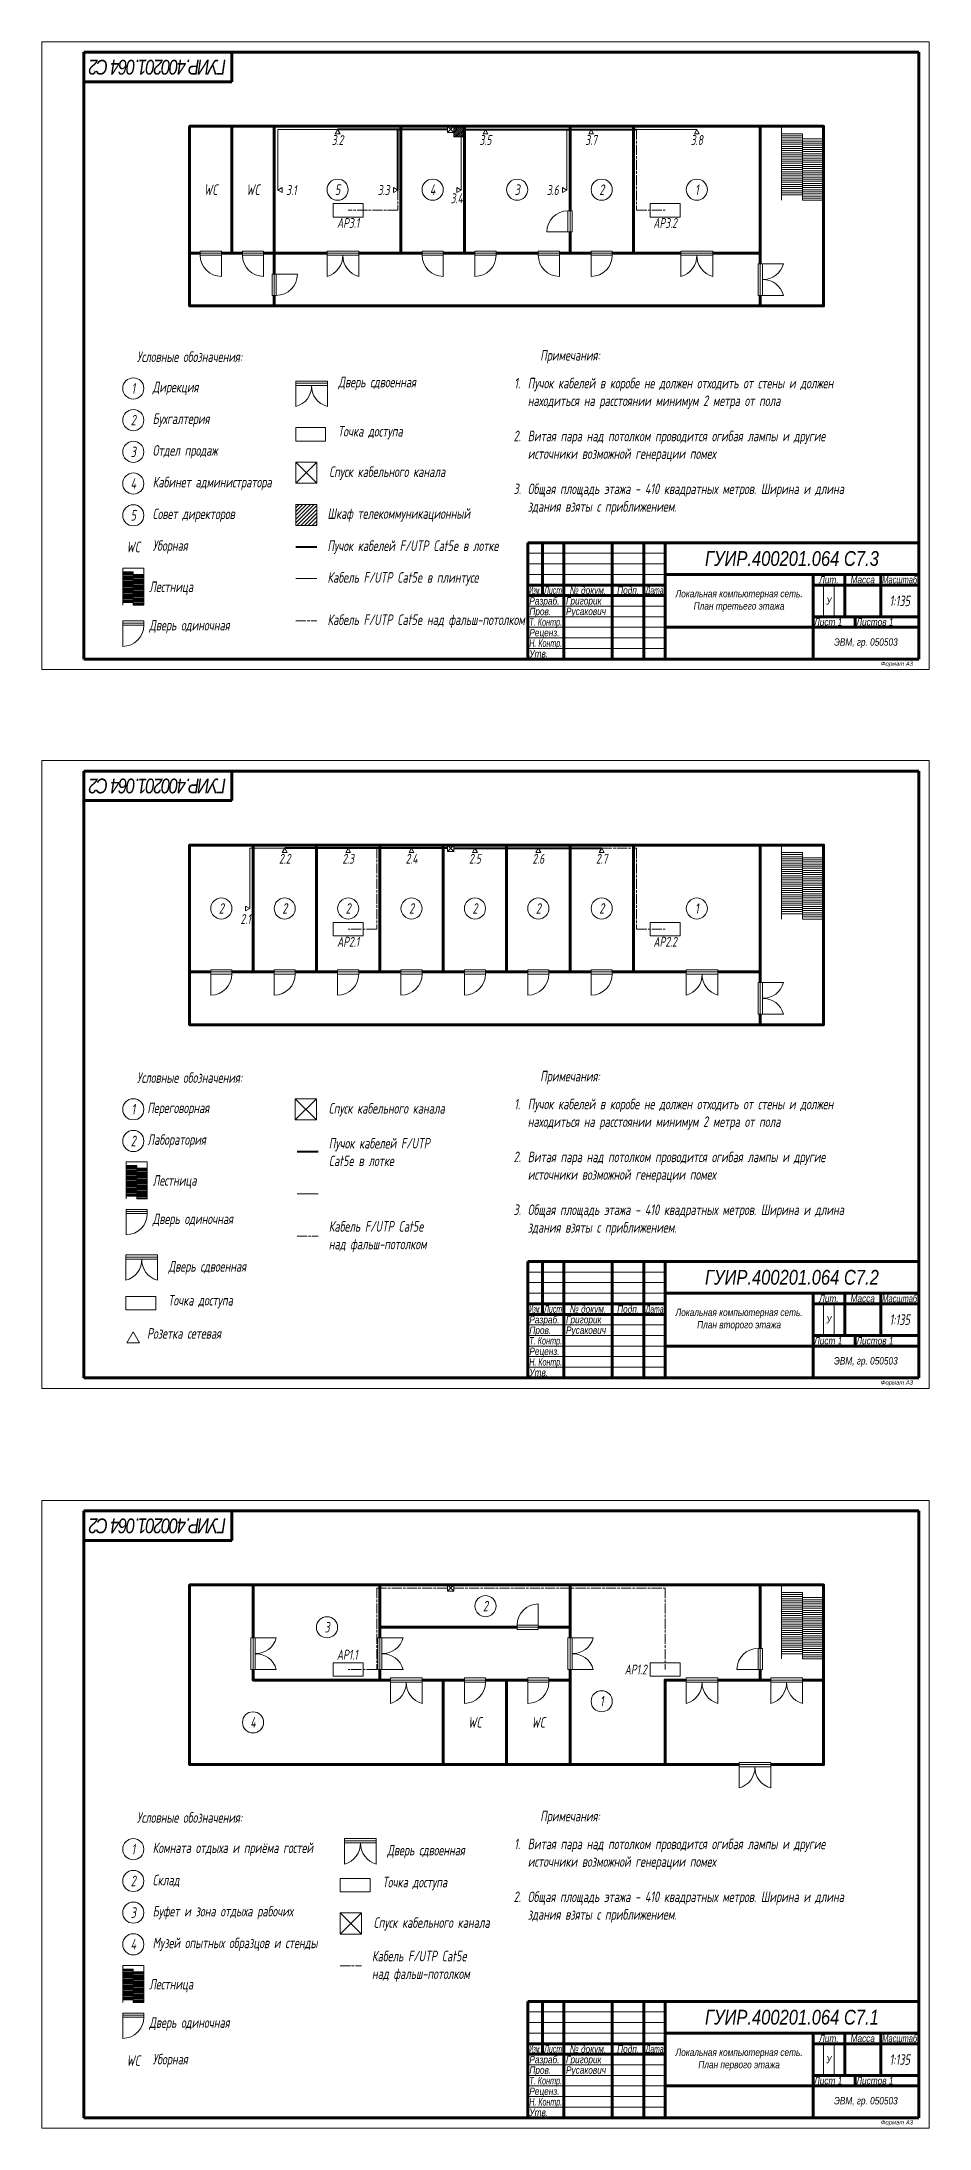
# Model space of a CAD drawing. Header units: inches. Extents: x 0 to 4545, y 0 to 990.
# Drawn here: x 0 to 420, y 3 to 990 of the extents above; entities that cross this region are included whole.
import ezdxf
from ezdxf.enums import TextEntityAlignment as Align

# ---------------------------------------------------------------- set-up
doc = ezdxf.new("R2010")
doc.units = ezdxf.units.IN
doc.header["$LTSCALE"] = 0.2
doc.linetypes.add('ACAD_ISO08W100', pattern=[36, 24, -3, 6, -3])
doc.layers.get('0').update_dxf_attribs({"lineweight": 100})
for name, color, linetype, lineweight in [('2.1 — Текст', 90, 'Continuous', 20), ('Blocks', 3, 'Continuous', 20), ('Twisted Pair', 4, 'Continuous', 20), ('Twisted pair above the ceiling', 4, 'ACAD_ISO08W100', 20), ('Twisted Pair in a tray', 160, 'Continuous', 40), ('Walls', 253, 'Continuous', 60)]:
    doc.layers.add(name, color=color, linetype=linetype, lineweight=lineweight)
doc.layers.add('Layer 1', color=7, linetype='Continuous')
doc.styles.add('Ш-3П', font='ariali.ttf', dxfattribs={"width": 0.8, "height": 3.5})
doc.styles.add('Ш-5', font='ariali.ttf', dxfattribs={"width": 0.8, "height": 5})
doc.styles.add('ШЧ', font='isocpeui.ttf', dxfattribs={"width": 0.7, "height": 5})
picture_1 = doc.add_image_def('image1.png', size_in_pixel=(242, 108))

msp = doc.modelspace()

# ---------------------------------------------------------------- texts
at = {"lineweight": 100, "char_height": 7, "attachment_point": 5, "rotation": 180, "style": 'Ш-5'}
for insert in [(55, 978), (55, 638), (55, 288)]:
    msp.add_mtext_dynamic_manual_height_columns('{\\fArial|b0|i1|c204|p34;\\T0.85;ГУИР.400201.064\\fArial|b0|i1|c0|p34; \\fArial|b0|i1|c204|p34;С\\fArial|b0|i1|c0|p34;2}', width=70, gutter_width=250, heights=[0], dxfattribs=dict(at, insert=insert))
at = {"lineweight": 20}
for s, width, heights, insert, char_height, attachment_point, style in [('{\\fArial|b0|i1|c204|p34;ГУИР.400201.064 С}7.{\\fArial|b0|i1|c204|p34;3}', 120, [0], (355, 745.5), 7, 5, 'Ш-5'), ('{\\fArial|b0|i1|c204|p34;Локальная компьютерная сеть. План} {\\fArial|b0|i1|c204|p34;третьего этажа}', 70, [0], (330, 725.5), 3.5, 5, 'Ш-3П'), ('{\\fArial|b0|i1|c204|p34;Лит.}', 15, [0], (372.5, 735.5), 3.5, 5, 'Ш-3П'), ('\\pxqc;{\\fArial|b0|i1|c204|p34;Масса}', 17, [0], (388.5, 735.5), 3.5, 5, 'Ш-3П'), (' {\\fArial|b0|i1|c204|p34;Григорик}', 23, [0], (247, 725.01), 3.5, 4, 'Ш-3П'), ('{\\fArial|b0|i1|c204|p34; Русакович}', 23, [0], (247, 720.01), 3.5, 4, 'Ш-3П'), ('\\pxql;{\\fArial|b0|i1|c204|p34;Лист} 1', 19.5, [0], (365.5, 715.5), 3.5, 4, 'Ш-3П'), ('\\pxql;{\\fArial|b0|i1|c204|p34;Листов} 1', 29.5, [5], (385.5, 715.5), 3.5, 4, 'Ш-3П'), ('{\\fArial|b0|i1|c204|p34;ЭВМ, гр. 050503}', 50, [0], (390, 705.5), 3.5, 5, 'Ш-3П'), ('{\\fArial|b0|i1|c204|p34;ГУИР.400201.064 С}7.2', 120, [0], (355, 405.5), 7, 5, 'Ш-5'), ('{\\fArial|b0|i1|c204|p34;Лит.}', 15, [0], (372.5, 395.5), 3.5, 5, 'Ш-3П'), ('\\pxqc;{\\fArial|b0|i1|c204|p34;Масса}', 17, [0], (388.5, 395.5), 3.5, 5, 'Ш-3П'), (' {\\fArial|b0|i1|c204|p34;Григорик}', 23, [0], (247, 385.01), 3.5, 4, 'Ш-3П'), ('{\\fArial|b0|i1|c204|p34;Локальная компьютерная сеть. План второго этажа}', 70, [0], (330, 385.5), 3.5, 5, 'Ш-3П'), ('{\\fArial|b0|i1|c204|p34; Русакович}', 23, [0], (247, 380.01), 3.5, 4, 'Ш-3П'), ('\\pxql;{\\fArial|b0|i1|c204|p34;Лист} 1', 19.5, [0], (365.5, 375.5), 3.5, 4, 'Ш-3П'), ('\\pxql;{\\fArial|b0|i1|c204|p34;Листов} 1', 29.5, [5], (385.5, 375.5), 3.5, 4, 'Ш-3П'), ('{\\fArial|b0|i1|c204|p34;ЭВМ, гр. 050503}', 50, [0], (390, 365.5), 3.5, 5, 'Ш-3П'), ('{\\fArial|b0|i1|c204|p34;ГУИР.400201.064 С}7.{\\fArial|b0|i1|c204|p34;1}', 120, [0], (355, 55.5), 7, 5, 'Ш-5'), ('{\\fArial|b0|i1|c204|p34;Локальная компьютерная сеть. План} {\\fArial|b0|i1|c204|p34;первого этажа}', 70, [0], (330, 35.5), 3.5, 5, 'Ш-3П'), ('{\\fArial|b0|i1|c204|p34;Лит.}', 15, [0], (372.5, 45.5), 3.5, 5, 'Ш-3П'), ('\\pxqc;{\\fArial|b0|i1|c204|p34;Масса}', 17, [0], (388.5, 45.5), 3.5, 5, 'Ш-3П'), (' {\\fArial|b0|i1|c204|p34;Григорик}', 23, [0], (247, 35.01), 3.5, 4, 'Ш-3П'), ('{\\fArial|b0|i1|c204|p34; Русакович}', 23, [0], (247, 30.01), 3.5, 4, 'Ш-3П'), ('\\pxql;{\\fArial|b0|i1|c204|p34;Лист} 1', 19.5, [0], (365.5, 25.5), 3.5, 4, 'Ш-3П'), ('\\pxql;{\\fArial|b0|i1|c204|p34;Листов} 1', 29.5, [5], (385.5, 25.5), 3.5, 4, 'Ш-3П'), ('{\\fArial|b0|i1|c204|p34;ЭВМ, гр. 050503}', 50, [0], (390, 15.5), 3.5, 5, 'Ш-3П')]:
    msp.add_mtext_dynamic_manual_height_columns(s, width=width, gutter_width=250, heights=heights, dxfattribs=dict(at, insert=insert, char_height=char_height, attachment_point=attachment_point, style=style))
at = {"lineweight": 100, "char_height": 2, "attachment_point": 6, "style": 'Ш-3П'}
for insert in [(415, 695.5), (415, 355.5), (415, 5.5)]:
    msp.add_mtext_dynamic_manual_height_columns('\\pxr1.33333;{\\fArial|b0|i1|c204|p34;Формат А}3{\\fArial|b0|i1|c204|p34;  }', width=50, gutter_width=25, heights=[0], dxfattribs=dict(at, insert=insert))
at = {"layer": '2.1 — Текст', "color": 0, "style": 'Ш-3П'}
for s, width, p, p2 in [('Изм.', 0.524764, (230.75, 728.75), (236.25, 728.75)), ('Лист', 0.675192, (237.75, 728.75), (246.25, 728.75)), ('Дата', 0.656153, (285.75, 728.75), (294.25, 728.75)), ('Масштаб', 0.71737, (397.75, 733.75), (414.25, 733.75)), ('Т. Контр.', 0.699901, (230.75, 713.75), (246.25, 713.75)), ('Н. Контр.', 0.683111, (230.75, 703.75), (246.25, 703.75)), ('Масштаб', 0.71737, (397.75, 393.75), (414.25, 393.75)), ('Изм.', 0.524764, (230.75, 388.75), (236.25, 388.75)), ('Лист', 0.675192, (237.75, 388.75), (246.25, 388.75)), ('Дата', 0.656153, (285.75, 388.75), (294.25, 388.75)), ('Т. Контр.', 0.699901, (230.75, 373.75), (246.25, 373.75)), ('Н. Контр.', 0.683111, (230.75, 363.75), (246.25, 363.75)), ('Изм.', 0.524764, (230.75, 38.75), (236.25, 38.75)), ('Лист', 0.675192, (237.75, 38.75), (246.25, 38.75)), ('Дата', 0.656153, (285.75, 38.75), (294.25, 38.75)), ('Масштаб', 0.71737, (397.75, 43.75), (414.25, 43.75)), ('Т. Контр.', 0.699901, (230.75, 23.75), (246.25, 23.75)), ('Н. Контр.', 0.683111, (230.75, 13.75), (246.25, 13.75))]:
    msp.add_text(s, height=3.5, dxfattribs=dict(at, width=width)).set_placement(p, p2, align=Align.FIT)
at = {"layer": '2.1 — Текст', "color": 0, "style": 'Ш-3П', "width": 0.8}
for s, p in [('№ докум.', (258.5, 730.5)), ('Подп.', (277.5, 730.5)), ('У', (372.5, 725.5)), ('№ докум.', (258.5, 390.5)), ('Подп.', (277.5, 390.5)), ('У', (372.5, 385.5)), ('№ докум.', (258.5, 40.5)), ('Подп.', (277.5, 40.5)), ('У', (372.5, 35.5))]:
    msp.add_text(s, height=3.5, dxfattribs=at).set_placement(p, align=Align.MIDDLE_CENTER)
for s, p in [('Разраб.', (230.75, 725.5)), ('Пров.', (230.75, 720.5)), ('Реценз.', (230.75, 710.5)), ('Утв.', (230.75, 700.5)), ('Разраб.', (230.75, 385.5)), ('Пров.', (230.75, 380.5)), ('Реценз.', (230.75, 370.5)), ('Утв.', (230.75, 360.5)), ('Разраб.', (230.75, 35.5)), ('Пров.', (230.75, 30.5)), ('Реценз.', (230.75, 20.5)), ('Утв.', (230.75, 10.5))]:
    msp.add_text(s, height=3.5, dxfattribs=at).set_placement(p, align=Align.MIDDLE_LEFT)
at = {"layer": 'Blocks', "lineweight": 0, "attachment_point": 5, "style": 'ШЧ'}
for s, insert, char_height in [('3.2', (140, 943.5), 4.667), ('3.5', (210, 943.5), 4.667), ('3.{\\fISOCPEUR|b0|i1|c204|p34;7}', (260, 943.5), 4.6667), ('3.8', (310, 943.5), 4.667), ('3.1', (118.17, 919.83), 4.667), ('3.3', (161.83, 919.83), 4.667), ('3.4', (196.38, 915.92), 4.667), ('3.6', (241.83, 919.83), 4.667), ('AP{\\fISOCPEUR|b0|i1|c204|p34;3.1}', (145, 904.25), 4.6667), ('AP{\\fISOCPEUR|b0|i1|c204|p34;3.2}', (295, 904.25), 4.6667), ('2.2', (115, 603.5), 4.667), ('2.3', (145, 603.5), 4.667), ('2.4', (175, 603.5), 4.667), ('2.5', (205, 603.5), 4.667), ('2.6', (235, 603.5), 4.667), ('2.7', (265, 603.5), 4.667), ('2.1', (96.5, 575), 4.667), ('AP2{\\fISOCPEUR|b0|i1|c204|p34;.1}', (145, 564.25), 4.6667), ('AP2{\\fISOCPEUR|b0|i1|c204|p34;.2}', (295, 564.25), 4.6667), ('AP1{\\fISOCPEUR|b0|i1|c204|p34;.1}', (144.59, 226.99), 4.6667), ('AP1{\\fISOCPEUR|b0|i1|c204|p34;.2}', (281.1, 220), 4.6667)]:
    msp.add_mtext_dynamic_manual_height_columns(s, width=13.3333, gutter_width=120, heights=[0], dxfattribs=dict(at, insert=insert, char_height=char_height))
at = {"layer": 'Blocks', "char_height": 5, "style": 'ШЧ'}
for s, width, gutter_width, heights, insert, attachment_point in [('5', 10, 90, [0], (140, 920), 5), ('4', 10, 90, [0], (185, 920), 5), ('3', 10, 90, [0], (225, 920), 5), ('2', 10, 90, [0], (265, 920), 5), ('1', 10, 90, [0], (310, 920), 5), ('{\\fISOCPEUR|b0|i1|c204|p34;Условные обозначения:}', 60, 90, [0], (70, 841), 5), ('{\\fISOCPEUR|b0|i1|c204|p34;Примечания}:', 60, 90, [0], (250, 841), 5), ('{\\fISOCPEUR|b0|i1|c204|p34;Дирекция}', 93.8766, 90, [12.02], (52.5, 826), 4), ('{\\fISOCPEUR|b0|i1|c204|p34;Дверь сдвоенная}', 70, 90, [0], (140.38, 828.32), 4), ('1.', 10, 90, [0], (225, 831), 2), ('{\\fISOCPEUR|b0|i1|c204|p34;Пучок кабелей в коробе не должен отходить от стены и должен находиться на расстоянии минимум 2 метра от пола\\P}\\P{\\fISOCPEUR|b0|i1|c204|p34;Витая пара над потолком проводится огибая лампы и другие источники возможной генерации помех\\P}\\P{\\fISOCPEUR|b0|i1|c204|p34;Общая площадь этажа - 410 квадратных} {\\fISOCPEUR|b0|i1|c204|p34;метров. Ширина и длина здания взяты с приближением.}', 160.5862, 90, [67.62], (230, 831), 1), ('1', 10, 90, [0], (43.33, 826), 5), ('2', 10, 90, [0], (43.33, 811), 5), ('{\\fISOCPEUR|b0|i1|c204|p34;Бухгалтерия}', 70, 90, [0], (52.5, 811), 4), ('{\\fISOCPEUR|b0|i1|c204|p34;Точка доступа}', 70, 90, [0], (140.21, 805.05), 4), ('2.', 10, 90, [0], (225, 806), 2), ('3', 10, 90, [0], (43.33, 796), 5), ('{\\fISOCPEUR|b0|i1|c204|p34;Отдел продаж}', 76.3639, 90, [13.08], (52.5, 796), 4), ('4', 10, 90, [0], (43.33, 781), 5), ('{\\fISOCPEUR|b0|i1|c204|p34;Кабинет администратора}', 92.2436, 90, [12.44], (52.5, 781), 4), ('{\\fISOCPEUR|b0|i1|c204|p34;Спуск кабельного канала}', 70, 90, [0], (136.04, 785.91), 4), ('3.', 10, 90, [0], (225, 781), 2), ('5', 10, 90, [0], (43.33, 766), 5), ('{\\fISOCPEUR|b0|i1|c204|p34;Совет директоров}', 83.8721, 90, [13.52], (52.5, 766), 4), ('{\\fISOCPEUR|b0|i1|c204|p34;Шкаф телекоммуникационный }', 70, 90, [0], (135.21, 766.13), 4), ('WC', 10, 90, [0], (43.33, 751), 5), ('{\\fISOCPEUR|b0|i1|c204|p34;Уборная}', 83.8721, 90, [13.52], (52.5, 751), 4), ('{\\fISOCPEUR|b0|i1|c204|p34;Пучок кабелей }F/UTP{\\fISOCPEUR|b0|i1|c204|p34; }Cat{\\fISOCPEUR|b0|i1|c204|p34;5}e {\\fISOCPEUR|b0|i1|c204|p34;в лотке}', 90.6348, 90, [9.76], (135.21, 750.91), 4), ('{\\fISOCPEUR|b0|i1|c204|p34;Лестница}', 65, 90, [0], (50.88, 731.5), 4), ('{\\fISOCPEUR|b0|i1|c204|p34;Кабель }F/UTP{\\fISOCPEUR|b0|i1|c204|p34; }Cat{\\fISOCPEUR|b0|i1|c204|p34;5}e {\\fISOCPEUR|b0|i1|c204|p34;в плинтусе}', 100.3376, 90, [0], (135.21, 735.91), 4), ('{\\fISOCPEUR|b0|i1|c204|p34;Дверь одиночная}', 70, 90, [0], (50.88, 713.32), 4), ('{\\fISOCPEUR|b0|i1|c204|p34;Кабель }F/UTP{\\fISOCPEUR|b0|i1|c204|p34; }Cat{\\fISOCPEUR|b0|i1|c204|p34;5}e {\\fISOCPEUR|b0|i1|c204|p34;над фальш-потолком}', 94.611, 90, [27.17], (135.21, 715.91), 4), ('1', 10, 90, [0], (310, 580), 5), ('{\\fISOCPEUR|b0|i1|c204|p34;Условные обозначения:}', 60, 90, [0], (70, 500), 5), ('{\\fISOCPEUR|b0|i1|c204|p34;Примечания}:', 60, 90, [0], (250, 500), 5), ('1', 10, 90, [0], (43.33, 485), 5), ('{\\fISOCPEUR|b0|i1|c204|p34;Переговорная}', 70, 90, [0], (50, 485), 4), ('{\\fISOCPEUR|b0|i1|c204|p34;Спуск кабельного канала}', 70, 90, [0], (135.83, 484.78), 4), ('1.', 10, 90, [0], (225, 490), 2), ('{\\fISOCPEUR|b0|i1|c204|p34;Пучок кабелей в коробе не должен отходить от стены и должен находиться на расстоянии минимум 2 метра от пола\\P}\\P{\\fISOCPEUR|b0|i1|c204|p34;Витая пара над потолком проводится огибая лампы и другие источники возможной генерации помех\\P}\\P{\\fISOCPEUR|b0|i1|c204|p34;Общая площадь этажа - 410 квадратных} {\\fISOCPEUR|b0|i1|c204|p34;метров. Ширина и длина здания взяты с приближением.}', 160.5862, 90, [67.62], (230, 490), 1), ('2', 10, 90, [0], (43.33, 470), 5), ('{\\fISOCPEUR|b0|i1|c204|p34;Лаборатория}', 70, 90, [0], (50, 470), 4), ('{\\fISOCPEUR|b0|i1|c204|p34;Пучок кабелей }F/UTP{\\fISOCPEUR|b0|i1|c204|p34; }\\PCat{\\fISOCPEUR|b0|i1|c204|p34;5}e {\\fISOCPEUR|b0|i1|c204|p34;в лотке}', 91.6665, 90, [33.27], (135.83, 464.78), 4), ('2.', 10, 90, [0], (225, 465), 2), ('{\\fISOCPEUR|b0|i1|c204|p34;Лестница}', 65, 90, [0], (52.5, 450.68), 4), ('{\\fISOCPEUR|b0|i1|c204|p34;Дверь одиночная}', 70, 90, [0], (52.5, 432.5), 4), ('3.', 10, 90, [0], (225, 440), 2), ('{\\fISOCPEUR|b0|i1|c204|p34;Кабель }F/UTP{\\fISOCPEUR|b0|i1|c204|p34; }Cat{\\fISOCPEUR|b0|i1|c204|p34;5}e \\P{\\fISOCPEUR|b0|i1|c204|p34;над фальш-потолком}', 117.5523, 0, [30.88], (135.83, 424.78), 4), ('{\\fISOCPEUR|b0|i1|c204|p34;Дверь сдвоенная}', 70, 90, [0], (60, 410), 4), ('{\\fISOCPEUR|b0|i1|c204|p34;Точка доступа}', 70, 90, [0], (59.83, 393.99), 4), ('{\\fISOCPEUR|b0|i1|c204|p34;Розетка сетевая}', 70, 90, [0], (49.83, 378.99), 4), ('2', 10, 90, [0], (210, 250), 5), ('3', 10, 90, [0], (135, 240), 5), ('1', 10, 90, [0], (265, 205), 5), ('4', 10, 90, [0], (100, 195), 5), ('{\\fISOCPEUR|b0|i1|c204|p34;Условные обозначения:}', 60, 90, [0], (70, 150), 5), ('{\\fISOCPEUR|b0|i1|c204|p34;Примечания}:', 60, 90, [0], (250, 150), 5), ('{\\fISOCPEUR|b0|i1|c204|p34;Комната отдыха и приёма гостей}', 93.8766, 90, [12.02], (52.5, 135), 4), ('1.', 10, 90, [0], (225, 140), 2), ('{\\fISOCPEUR|b0|i1|c204|p34;Витая пара над потолком проводится огибая лампы и другие источники возможной генерации помех\\P}\\P{\\fISOCPEUR|b0|i1|c204|p34;Общая площадь этажа - 410 квадратных} {\\fISOCPEUR|b0|i1|c204|p34;метров. Ширина и длина здания взяты с приближением.}', 160.5862, 90, [67.62], (230, 140), 1), ('1', 10, 90, [0], (43.33, 135), 5), ('{\\fISOCPEUR|b0|i1|c204|p34;Дверь сдвоенная}', 70, 90, [0], (163.5, 133.87), 4), ('2', 10, 90, [0], (43.33, 120), 5), ('{\\fISOCPEUR|b0|i1|c204|p34;Склад}', 70, 90, [0], (52.5, 120), 4), ('{\\fISOCPEUR|b0|i1|c204|p34;Точка доступа}', 70, 90, [0], (161.26, 118.76), 4), ('2.', 10, 90, [0], (225, 115), 2), ('3', 10, 90, [0], (43.33, 105), 5), ('{\\fISOCPEUR|b0|i1|c204|p34;Буфет и зона отдыха рабочих}', 76.3639, 90, [13.08], (52.5, 105), 4), ('{\\fISOCPEUR|b0|i1|c204|p34;Спуск кабельного канала}', 70, 90, [0], (157.09, 99.62), 4), ('4', 10, 90, [0], (43.33, 90), 5), ('{\\fISOCPEUR|b0|i1|c204|p34;Музей опытных образцов и стенды}', 83.8721, 90, [13.52], (52.5, 90), 4), ('{\\fISOCPEUR|b0|i1|c204|p34;Кабель }F/UTP{\\fISOCPEUR|b0|i1|c204|p34; }Cat{\\fISOCPEUR|b0|i1|c204|p34;5}e \\P{\\fISOCPEUR|b0|i1|c204|p34;над фальш-потолком}', 120.1285, 0, [27.33], (156.26, 79.62), 4), ('{\\fISOCPEUR|b0|i1|c204|p34;Лестница}', 65, 90, [0], (50.88, 70.5), 4), ('{\\fISOCPEUR|b0|i1|c204|p34;Дверь одиночная}', 70, 90, [0], (50.88, 52.32), 4), ('WC', 10, 90, [0], (43.33, 35), 5), ('{\\fISOCPEUR|b0|i1|c204|p34;Уборная}', 83.8721, 90, [13.52], (52.5, 35), 4)]:
    msp.add_mtext_dynamic_manual_height_columns(s, width=width, gutter_width=gutter_width, heights=heights, dxfattribs=dict(at, insert=insert, attachment_point=attachment_point))
at = {"layer": 'Layer 1', "char_height": 5, "attachment_point": 5, "style": 'ШЧ'}
for insert in [(406, 725.5), (406, 385.5), (406, 35.5)]:
    msp.add_mtext_dynamic_manual_height_columns('1:135', width=18, gutter_width=90, heights=[0], dxfattribs=dict(at, insert=insert))

# ---------------------------------------------------------------- blocks, each defined once
blk = doc.blocks.new('*U250')
at = {"layer": 'Blocks', "insert": (0, 0), "char_height": 5, "attachment_point": 5, "style": 'ШЧ'}
blk.add_mtext_dynamic_manual_height_columns('WC', width=30, gutter_width=90, heights=[0], dxfattribs=at)
blk = doc.blocks.new('*U251')
at = {"layer": 'Walls', "color": 0, "linetype": 'ByBlock', "lineweight": -2, "transparency": 16777216}
for p in [(0, 0), (30, 0)]:
    blk.add_blockref('*U250', p, dxfattribs=at)
blk = doc.blocks.new('*U262')
at = {"layer": 'Blocks'}
blk.add_line((-2.5, 0), (2.5, 0), dxfattribs=at)
blk = doc.blocks.new('*U263')
at = {"layer": 'Blocks', "color": 0, "linetype": 'ByBlock', "lineweight": -2, "transparency": 16777216}
for p in [(0, 14.5), (0, 14), (0, 13.5), (0, 13), (0, 12.5), (0, 12), (0, 11.5), (0, 11), (0, 10.5), (0, 10), (0, 9.5), (0, 9), (0, 8.5), (0, 8), (0, 7.5), (0, 7), (0, 6.5), (0, 6), (0, 5.5), (0, 5), (0, 4.5), (0, 4), (0, 3.5), (0, 3), (0, 2.5), (0, 2), (0, 1.5), (0, 1), (0, 0.5), (0, 0)]:
    blk.add_blockref('*U262', p, dxfattribs=at)
blk = doc.blocks.new('*U264')
at = {"layer": 'Blocks'}
blk.add_line((-2.5, 0), (2.5, 0), dxfattribs=at)
blk = doc.blocks.new('*U265')
at = {"layer": 'Blocks', "color": 0, "linetype": 'ByBlock', "lineweight": -2, "transparency": 16777216}
for p in [(0, 14.5), (0, 14), (0, 13.5), (0, 13), (0, 12.5), (0, 12), (0, 11.5), (0, 11), (0, 10.5), (0, 10), (0, 9.5), (0, 9), (0, 8.5), (0, 8), (0, 7.5), (0, 7), (0, 6.5), (0, 6), (0, 5.5), (0, 5), (0, 4.5), (0, 4), (0, 3.5), (0, 3), (0, 2.5), (0, 2), (0, 1.5), (0, 1), (0, 0.5), (0, 0)]:
    blk.add_blockref('*U264', p, dxfattribs=at)
blk = doc.blocks.new('*U272')
at = {"layer": 'Blocks'}
blk.add_line((-2.5, 0), (2.5, 0), dxfattribs=at)
blk = doc.blocks.new('*U273')
at = {"layer": 'Blocks', "color": 0, "linetype": 'ByBlock', "lineweight": -2, "transparency": 16777216}
for p in [(0, 14.5), (0, 14), (0, 13.5), (0, 13), (0, 12.5), (0, 12), (0, 11.5), (0, 11), (0, 10.5), (0, 10), (0, 9.5), (0, 9), (0, 8.5), (0, 8), (0, 7.5), (0, 7), (0, 6.5), (0, 6), (0, 5.5), (0, 5), (0, 4.5), (0, 4), (0, 3.5), (0, 3), (0, 2.5), (0, 2), (0, 1.5), (0, 1), (0, 0.5), (0, 0)]:
    blk.add_blockref('*U272', p, dxfattribs=at)
blk = doc.blocks.new('*U270')
at = {"layer": 'Blocks'}
blk.add_line((-2.5, 0), (2.5, 0), dxfattribs=at)
blk = doc.blocks.new('*U271')
at = {"layer": 'Blocks', "color": 0, "linetype": 'ByBlock', "lineweight": -2, "transparency": 16777216}
for p in [(0, 14.5), (0, 14), (0, 13.5), (0, 13), (0, 12.5), (0, 12), (0, 11.5), (0, 11), (0, 10.5), (0, 10), (0, 9.5), (0, 9), (0, 8.5), (0, 8), (0, 7.5), (0, 7), (0, 6.5), (0, 6), (0, 5.5), (0, 5), (0, 4.5), (0, 4), (0, 3.5), (0, 3), (0, 2.5), (0, 2), (0, 1.5), (0, 1), (0, 0.5), (0, 0)]:
    blk.add_blockref('*U270', p, dxfattribs=at)
blk = doc.blocks.new('*U283')
at = {"layer": 'Blocks'}
blk.add_line((-5, 0), (5, 0), dxfattribs=at)
blk = doc.blocks.new('*U284')
at = {"layer": 'Blocks', "color": 0, "linetype": 'ByBlock', "lineweight": -2, "transparency": 16777216}
for p in [(0, 29), (0, 28), (0, 27), (0, 26), (0, 25), (0, 24), (0, 23), (0, 22), (0, 21), (0, 20), (0, 19), (0, 18), (0, 17), (0, 16), (0, 15), (0, 14), (0, 13), (0, 12), (0, 11), (0, 10), (0, 9), (0, 8), (0, 7), (0, 6), (0, 5), (0, 4), (0, 3), (0, 2), (0, 1), (0, 0)]:
    blk.add_blockref('*U283', p, dxfattribs=at)
blk = doc.blocks.new('*U285')
at = {"layer": 'Blocks'}
blk.add_line((-5, 0), (5, 0), dxfattribs=at)
blk = doc.blocks.new('*U286')
at = {"layer": 'Blocks', "color": 0, "linetype": 'ByBlock', "lineweight": -2, "transparency": 16777216}
for p in [(0, 29), (0, 28), (0, 27), (0, 26), (0, 25), (0, 24), (0, 23), (0, 22), (0, 21), (0, 20), (0, 19), (0, 18), (0, 17), (0, 16), (0, 15), (0, 14), (0, 13), (0, 12), (0, 11), (0, 10), (0, 9), (0, 8), (0, 7), (0, 6), (0, 5), (0, 4), (0, 3), (0, 2), (0, 1), (0, 0)]:
    blk.add_blockref('*U285', p, dxfattribs=at)
blk = doc.blocks.new('*U301')
at = {"layer": 'Blocks'}
blk.add_line((-2.5, 0), (2.5, 0), dxfattribs=at)
blk = doc.blocks.new('*U302')
at = {"layer": 'Blocks', "color": 0, "linetype": 'ByBlock', "lineweight": -2, "transparency": 16777216}
for p in [(0, 14.5), (0, 14), (0, 13.5), (0, 13), (0, 12.5), (0, 12), (0, 11.5), (0, 11), (0, 10.5), (0, 10), (0, 9.5), (0, 9), (0, 8.5), (0, 8), (0, 7.5), (0, 7), (0, 6.5), (0, 6), (0, 5.5), (0, 5), (0, 4.5), (0, 4), (0, 3.5), (0, 3), (0, 2.5), (0, 2), (0, 1.5), (0, 1), (0, 0.5), (0, 0)]:
    blk.add_blockref('*U301', p, dxfattribs=at)
blk = doc.blocks.new('*U299')
at = {"layer": 'Blocks'}
blk.add_line((-2.5, 0), (2.5, 0), dxfattribs=at)
blk = doc.blocks.new('*U300')
at = {"layer": 'Blocks', "color": 0, "linetype": 'ByBlock', "lineweight": -2, "transparency": 16777216}
for p in [(0, 14.5), (0, 14), (0, 13.5), (0, 13), (0, 12.5), (0, 12), (0, 11.5), (0, 11), (0, 10.5), (0, 10), (0, 9.5), (0, 9), (0, 8.5), (0, 8), (0, 7.5), (0, 7), (0, 6.5), (0, 6), (0, 5.5), (0, 5), (0, 4.5), (0, 4), (0, 3.5), (0, 3), (0, 2.5), (0, 2), (0, 1.5), (0, 1), (0, 0.5), (0, 0)]:
    blk.add_blockref('*U299', p, dxfattribs=at)
blk = doc.blocks.new('*U355')
at = {"layer": 'Blocks'}
blk.add_line((-5, 0), (5, 0), dxfattribs=at)
blk = doc.blocks.new('*U356')
at = {"layer": 'Blocks', "color": 0, "linetype": 'ByBlock', "lineweight": -2, "transparency": 16777216}
for p in [(0, 29), (0, 28), (0, 27), (0, 26), (0, 25), (0, 24), (0, 23), (0, 22), (0, 21), (0, 20), (0, 19), (0, 18), (0, 17), (0, 16), (0, 15), (0, 14), (0, 13), (0, 12), (0, 11), (0, 10), (0, 9), (0, 8), (0, 7), (0, 6), (0, 5), (0, 4), (0, 3), (0, 2), (0, 1), (0, 0)]:
    blk.add_blockref('*U355', p, dxfattribs=at)
blk = doc.blocks.new('*U357')
at = {"layer": 'Blocks'}
blk.add_line((-5, 0), (5, 0), dxfattribs=at)
blk = doc.blocks.new('*U358')
at = {"layer": 'Blocks', "color": 0, "linetype": 'ByBlock', "lineweight": -2, "transparency": 16777216}
for p in [(0, 29), (0, 28), (0, 27), (0, 26), (0, 25), (0, 24), (0, 23), (0, 22), (0, 21), (0, 20), (0, 19), (0, 18), (0, 17), (0, 16), (0, 15), (0, 14), (0, 13), (0, 12), (0, 11), (0, 10), (0, 9), (0, 8), (0, 7), (0, 6), (0, 5), (0, 4), (0, 3), (0, 2), (0, 1), (0, 0)]:
    blk.add_blockref('*U357', p, dxfattribs=at)
blk = doc.blocks.new('*U366')
at = {"layer": 'Walls'}
blk.add_line((0, -30), (0, 30), dxfattribs=at)
blk = doc.blocks.new('*U367')
at = {"layer": 'Walls', "color": 0, "linetype": 'ByBlock', "lineweight": -2, "transparency": 16777216}
for p in [(0, 0), (30, 0), (60, 0), (90, 0), (120, 0), (150, 0), (180, 0)]:
    blk.add_blockref('*U366', p, dxfattribs=at)
blk = doc.blocks.new('*U368')
at = {"layer": 'Blocks'}
blk.add_circle((0, 0), 5, dxfattribs=at)
at = {"layer": 'Blocks', "insert": (0, 0), "char_height": 5, "attachment_point": 5, "style": 'ШЧ'}
blk.add_mtext_dynamic_manual_height_columns('2', width=10, gutter_width=90, heights=[0], dxfattribs=at)
blk = doc.blocks.new('*U369')
at = {"layer": 'Walls', "color": 0, "linetype": 'ByBlock', "lineweight": -2, "transparency": 16777216}
for p in [(0, 0), (30, 0), (60, 0), (90, 0), (120, 0), (150, 0), (180, 0)]:
    blk.add_blockref('*U368', p, dxfattribs=at)
blk = doc.blocks.new('*U401')
at = {"layer": 'Blocks'}
blk.add_line((-5, 0), (5, 0), dxfattribs=at)
blk = doc.blocks.new('*U402')
at = {"layer": 'Blocks', "color": 0, "linetype": 'ByBlock', "lineweight": -2, "transparency": 16777216}
for p in [(0, 29), (0, 28), (0, 27), (0, 26), (0, 25), (0, 24), (0, 23), (0, 22), (0, 21), (0, 20), (0, 19), (0, 18), (0, 17), (0, 16), (0, 15), (0, 14), (0, 13), (0, 12), (0, 11), (0, 10), (0, 9), (0, 8), (0, 7), (0, 6), (0, 5), (0, 4), (0, 3), (0, 2), (0, 1), (0, 0)]:
    blk.add_blockref('*U401', p, dxfattribs=at)
blk = doc.blocks.new('*U403')
at = {"layer": 'Blocks'}
blk.add_line((-5, 0), (5, 0), dxfattribs=at)
blk = doc.blocks.new('*U404')
at = {"layer": 'Blocks', "color": 0, "linetype": 'ByBlock', "lineweight": -2, "transparency": 16777216}
for p in [(0, 29), (0, 28), (0, 27), (0, 26), (0, 25), (0, 24), (0, 23), (0, 22), (0, 21), (0, 20), (0, 19), (0, 18), (0, 17), (0, 16), (0, 15), (0, 14), (0, 13), (0, 12), (0, 11), (0, 10), (0, 9), (0, 8), (0, 7), (0, 6), (0, 5), (0, 4), (0, 3), (0, 2), (0, 1), (0, 0)]:
    blk.add_blockref('*U403', p, dxfattribs=at)
blk = doc.blocks.new('*U412')
at = {"layer": 'Blocks'}
for p, q in [((-5, 5), (-5, 6)), ((-5, 6), (5, 6)), ((-5, 4), (-5, 5)), ((-5, 5), (5, 5)), ((5, 4), (-5, 4)), ((-5, 4), (-5, -6)), ((5, 6), (5, 4))]:
    blk.add_line(p, q, dxfattribs=at)
blk.add_arc((-5, 4), 10, 270, 0, dxfattribs=at)
at = {"layer": 'Walls'}
for p, q in [((-5, 5), (-15, 5)), ((15, 5), (5, 5))]:
    blk.add_line(p, q, dxfattribs=at)
blk = doc.blocks.new('*U413')
at = {"layer": 'Walls', "color": 0, "linetype": 'ByBlock', "lineweight": -2, "transparency": 16777216}
for p in [(0, 0), (30, 0), (60, 0), (90, 0), (120, 0), (150, 0), (180, 0)]:
    blk.add_blockref('*U412', p, dxfattribs=at)
blk = doc.blocks.new('*U414')
at = {"layer": 'Blocks'}
blk.add_lwpolyline([(0, 1), (-1.15, -1), (1.15, -1)], close=True, dxfattribs=at)
blk = doc.blocks.new('*U415')
at = {"layer": 'Walls', "color": 0, "linetype": 'ByBlock', "lineweight": -2, "transparency": 16777216}
for p in [(0, 0), (30, 0), (60, 0), (90, 0), (120, 0), (150, 0)]:
    blk.add_blockref('*U414', p, dxfattribs=at)
blk = doc.blocks.new('*U420')
at = {"layer": 'Blocks', "insert": (0, 0), "char_height": 5, "attachment_point": 5, "style": 'ШЧ'}
blk.add_mtext_dynamic_manual_height_columns('WC', width=20, gutter_width=90, heights=[0], dxfattribs=at)
blk = doc.blocks.new('*U421')
at = {"layer": 'Walls', "color": 0, "linetype": 'ByBlock', "lineweight": -2, "transparency": 16777216}
for p in [(0, 0), (20, 0)]:
    blk.add_blockref('*U420', p, dxfattribs=at)

# ---------------------------------------------------------------- hatches: boundary and pattern name
at = {"layer": 'Blocks', "transparency": 33554559}
h = msp.add_hatch(dxfattribs=at)
h.set_pattern_fill('ANSI31', color=256, scale=0.2)
h.set_pattern_definition([(45, (20.00003, 10), (-0.4490128, 0.4490128), [])])
h.paths.add_polyline_path([(200, 950), (195, 950), (195, 945), (200, 945)])
h = msp.add_hatch(dxfattribs=at)
h.set_pattern_fill('ANSI31', color=256, scale=0.399997)
h.set_pattern_definition([(45, (-229.7874, -1108.857), (-0.8980196, 0.8980196), [])])
h.paths.add_polyline_path([(130.21, 771.13), (120.21, 771.13), (120.21, 761.13), (130.21, 761.13)])

# ---------------------------------------------------------------- linework, layer by layer
at = {"lineweight": 20}
for p, q in [((0, 693), (0, 990)), ((0, 990), (420, 990)), ((420, 990), (420, 693)), ((230, 748), (295, 748)), ((230, 743), (295, 743)), ((230, 738), (295, 738)), ((370, 718), (370, 733)), ((380, 733), (375, 733)), ((375, 733), (375, 718)), ((230, 723), (295, 723)), ((230, 718), (295, 718)), ((230, 713), (295, 713)), ((375, 718), (370, 718)), ((230, 708), (295, 708)), ((230, 703), (295, 703)), ((420, 693), (0, 693)), ((0, 353), (0, 650)), ((0, 650), (420, 650)), ((420, 650), (420, 353)), ((230, 408), (295, 408)), ((230, 403), (295, 403)), ((230, 398), (295, 398)), ((370, 378), (370, 393)), ((380, 393), (375, 393)), ((375, 393), (375, 378)), ((230, 383), (295, 383)), ((230, 378), (295, 378)), ((375, 378), (370, 378)), ((230, 373), (295, 373)), ((230, 368), (295, 368)), ((230, 363), (295, 363)), ((420, 353), (0, 353)), ((0, 3), (0, 300)), ((0, 300), (420, 300)), ((420, 300), (420, 3)), ((230, 58), (295, 58)), ((230, 53), (295, 53)), ((230, 48), (295, 48)), ((370, 28), (370, 43)), ((380, 43), (375, 43)), ((375, 43), (375, 28)), ((230, 33), (295, 33)), ((230, 28), (295, 28)), ((230, 23), (295, 23)), ((375, 28), (370, 28)), ((230, 18), (295, 18)), ((230, 13), (295, 13)), ((420, 3), (0, 3))]:
    msp.add_line(p, q, dxfattribs=at)
at = {"lineweight": 100}
for p, q in [((415, 985), (20, 985)), ((20, 985), (20, 698)), ((20, 985), (90, 985)), ((90, 985), (90, 971)), ((415, 698), (415, 985)), ((90, 971), (20, 971)), ((237, 753), (230, 753)), ((230, 753), (230, 698)), ((247, 753), (237, 753)), ((237, 753), (237, 728)), ((270, 753), (247, 753)), ((247, 753), (247, 698)), ((285, 753), (270, 753)), ((270, 753), (270, 698)), ((295, 753), (285, 753)), ((285, 753), (285, 698)), ((295, 738), (295, 753)), ((295, 753), (415, 753)), ((230, 733), (295, 733)), ((295, 713), (295, 738)), ((295, 738), (365, 738)), ((365, 733), (365, 738)), ((365, 738), (380, 738)), ((380, 733), (365, 733)), ((365, 733), (365, 718)), ((397, 738), (380, 738)), ((380, 738), (380, 733)), ((397, 733), (380, 733)), ((380, 733), (380, 718)), ((415, 738), (397, 738)), ((397, 738), (397, 733)), ((415, 733), (397, 733)), ((397, 733), (397, 718)), ((230, 728), (295, 728)), ((295, 698), (295, 713)), ((295, 713), (365, 713)), ((365, 713), (365, 718)), ((365, 718), (385, 718)), ((415, 713), (365, 713)), ((365, 713), (365, 698)), ((385, 718), (385, 713)), ((385, 718), (415, 718)), ((20, 698), (415, 698)), ((230, 698), (415, 698)), ((415, 698), (365, 698)), ((415, 645), (20, 645)), ((20, 645), (20, 358)), ((20, 645), (90, 645)), ((90, 645), (90, 631)), ((415, 358), (415, 645)), ((90, 631), (20, 631)), ((237, 413), (230, 413)), ((230, 413), (230, 358)), ((247, 413), (237, 413)), ((237, 413), (237, 388)), ((270, 413), (247, 413)), ((247, 413), (247, 358)), ((285, 413), (270, 413)), ((270, 413), (270, 358)), ((295, 413), (285, 413)), ((285, 413), (285, 358)), ((295, 398), (295, 413)), ((295, 413), (415, 413)), ((295, 373), (295, 398)), ((295, 398), (365, 398)), ((365, 393), (365, 398)), ((365, 398), (380, 398)), ((397, 398), (380, 398)), ((380, 398), (380, 393)), ((415, 398), (397, 398)), ((397, 398), (397, 393)), ((230, 393), (295, 393)), ((230, 388), (295, 388)), ((380, 393), (365, 393)), ((365, 393), (365, 378)), ((397, 393), (380, 393)), ((380, 393), (380, 378)), ((415, 393), (397, 393)), ((397, 393), (397, 378)), ((365, 373), (365, 378)), ((365, 378), (385, 378)), ((385, 378), (385, 373)), ((385, 378), (415, 378)), ((295, 358), (295, 373)), ((295, 373), (365, 373)), ((415, 373), (365, 373)), ((365, 373), (365, 358)), ((20, 358), (415, 358)), ((230, 358), (415, 358)), ((415, 358), (365, 358)), ((415, 295), (20, 295)), ((20, 295), (20, 8)), ((20, 295), (90, 295)), ((90, 295), (90, 281)), ((415, 8), (415, 295)), ((90, 281), (20, 281)), ((237, 63), (230, 63)), ((230, 63), (230, 8)), ((247, 63), (237, 63)), ((237, 63), (237, 38)), ((270, 63), (247, 63)), ((247, 63), (247, 8)), ((285, 63), (270, 63)), ((270, 63), (270, 8)), ((295, 63), (285, 63)), ((285, 63), (285, 8)), ((295, 48), (295, 63)), ((295, 63), (415, 63)), ((230, 43), (295, 43)), ((295, 23), (295, 48)), ((295, 48), (365, 48)), ((365, 43), (365, 48)), ((365, 48), (380, 48)), ((380, 43), (365, 43)), ((365, 43), (365, 28)), ((397, 48), (380, 48)), ((380, 48), (380, 43)), ((397, 43), (380, 43)), ((380, 43), (380, 28)), ((415, 48), (397, 48)), ((397, 48), (397, 43)), ((415, 43), (397, 43)), ((397, 43), (397, 28)), ((230, 38), (295, 38)), ((295, 8), (295, 23)), ((295, 23), (365, 23)), ((365, 23), (365, 28)), ((365, 28), (385, 28)), ((415, 23), (365, 23)), ((365, 23), (365, 8)), ((385, 28), (385, 23)), ((385, 28), (415, 28)), ((20, 8), (415, 8)), ((230, 8), (415, 8)), ((415, 8), (365, 8))]:
    msp.add_line(p, q, dxfattribs=at)
at = {"layer": 'Blocks'}
for p, q in [((195, 950), (192, 950)), ((192, 950), (192, 947)), ((195, 950), (192, 947)), ((192, 950), (195, 947)), ((195, 947), (195, 950)), ((195, 950), (195, 945)), ((195, 950), (200, 950)), ((200, 950), (200, 945)), ((350, 915), (350, 950)), ((192, 947), (195, 947)), ((195, 945), (200, 945)), ((360, 946.5), (360, 915)), ((251, 910), (249, 910)), ((249, 910), (249, 900)), ((250, 900), (250, 910)), ((251, 900), (251, 910)), ((249, 900), (239, 900)), ((249, 900), (250, 900)), ((250, 900), (251, 900)), ((75, 891), (75, 889)), ((85, 891), (75, 891)), ((85, 890), (75, 890)), ((75, 889), (85, 889)), ((85, 890), (85, 891)), ((85, 889), (85, 890)), ((85, 889), (85, 879)), ((95, 891), (95, 889)), ((105, 891), (95, 891)), ((105, 890), (95, 890)), ((95, 889), (105, 889)), ((105, 890), (105, 891)), ((105, 889), (105, 890)), ((105, 889), (105, 879)), ((135, 889), (135, 891)), ((150, 891), (135, 891)), ((150, 890), (135, 890)), ((150, 889), (135, 889)), ((135, 889), (142.5, 889)), ((135, 889), (135, 879)), ((150, 889), (150, 891)), ((150, 889), (150, 879)), ((180, 891), (180, 889)), ((190, 891), (180, 891)), ((190, 890), (180, 890)), ((180, 889), (190, 889)), ((190, 890), (190, 891)), ((190, 889), (190, 890)), ((190, 889), (190, 879)), ((205, 890), (205, 891)), ((205, 891), (215, 891)), ((205, 889), (205, 890)), ((205, 890), (215, 890)), ((215, 889), (205, 889)), ((205, 889), (205, 879)), ((215, 891), (215, 889)), ((235, 891), (235, 889)), ((245, 891), (235, 891)), ((245, 890), (235, 890)), ((235, 889), (245, 889)), ((245, 890), (245, 891)), ((245, 889), (245, 890)), ((245, 889), (245, 879)), ((260, 890), (260, 891)), ((260, 891), (270, 891)), ((260, 889), (260, 890)), ((260, 890), (270, 890)), ((270, 889), (260, 889)), ((260, 889), (260, 879)), ((270, 891), (270, 889)), ((302.5, 889), (302.5, 891)), ((317.5, 891), (302.5, 891)), ((317.5, 890), (302.5, 890)), ((317.5, 889), (302.5, 889)), ((302.5, 889), (310, 889)), ((302.5, 889), (302.5, 879)), ((317.5, 889), (317.5, 891)), ((317.5, 889), (317.5, 879)), ((110, 880), (109, 880)), ((109, 880), (109, 870)), ((111, 880), (110, 880)), ((110, 880), (110, 870)), ((111, 870), (111, 880)), ((111, 880), (121, 880)), ((341, 885), (339, 885)), ((339, 885), (339, 870)), ((340, 885), (340, 870)), ((341, 885), (341, 870)), ((341, 885), (351, 885)), ((109, 870), (111, 870)), ((341, 870), (339, 870)), ((341, 870), (341, 877.5)), ((341, 870), (351, 870)), ((120.21, 827.45), (120.21, 829.45)), ((135.21, 829.45), (120.21, 829.45)), ((135.21, 827.45), (135.21, 829.45)), ((135.21, 828.45), (120.21, 828.45)), ((135.21, 827.45), (120.21, 827.45)), ((120.21, 827.45), (127.71, 827.45)), ((120.21, 827.45), (120.21, 817.45)), ((135.21, 827.45), (135.21, 817.45)), ((130.21, 791.13), (120.21, 791.13)), ((120.21, 791.13), (120.21, 781.13)), ((120.21, 781.13), (130.21, 791.13)), ((120.21, 791.13), (130.21, 781.13)), ((130.21, 781.13), (130.21, 791.13)), ((120.21, 781.13), (130.21, 781.13)), ((120.21, 771.13), (130.21, 771.13)), ((120.21, 771.13), (120.21, 761.13)), ((130.21, 771.13), (130.21, 761.13)), ((120.21, 761.13), (130.21, 761.13)), ((38.33, 723.5), (38.33, 741)), ((48.33, 741), (38.33, 741)), ((48.33, 741), (48.33, 723.5)), ((43.33, 739.25), (43.33, 723.5)), ((43.38, 725.82), (48.38, 725.82)), ((38.33, 715), (38.33, 716)), ((38.33, 716), (48.33, 716)), ((38.33, 714), (38.33, 715)), ((38.33, 715), (48.33, 715)), ((48.33, 714), (38.33, 714)), ((38.33, 714), (38.33, 704)), ((48.33, 716), (48.33, 714)), ((195, 610), (192, 610)), ((192, 610), (192, 607)), ((195, 610), (192, 607)), ((192, 610), (195, 607)), ((192, 607), (195, 607)), ((195, 607), (195, 610)), ((350, 575), (350, 610)), ((360, 606.5), (360, 575)), ((305, 549), (305, 551)), ((320, 551), (305, 551)), ((320, 550), (305, 550)), ((320, 549), (305, 549)), ((305, 549), (312.5, 549)), ((305, 549), (305, 539)), ((320, 549), (320, 551)), ((320, 549), (320, 539)), ((341, 545), (339, 545)), ((339, 545), (339, 530)), ((340, 545), (340, 530)), ((341, 545), (341, 530)), ((341, 545), (351, 545)), ((341, 530), (341, 537.5)), ((341, 530), (339, 530)), ((341, 530), (351, 530)), ((130, 490), (120, 490)), ((120, 490), (120, 480)), ((120, 480), (130, 490)), ((120, 490), (130, 480)), ((130, 480), (130, 490)), ((120, 480), (130, 480)), ((39.96, 442.68), (39.96, 460.18)), ((39.96, 460.18), (49.96, 460.18)), ((44.96, 458.43), (44.96, 442.68)), ((49.96, 460.18), (49.96, 442.68)), ((39.96, 436.68), (39.96, 437.68)), ((39.96, 437.68), (49.96, 437.68)), ((39.96, 435.68), (39.96, 436.68)), ((39.96, 436.68), (49.96, 436.68)), ((49.96, 435.68), (39.96, 435.68)), ((39.96, 435.68), (39.96, 425.68)), ((49.96, 437.68), (49.96, 435.68)), ((39.83, 414.13), (39.83, 416.13)), ((54.83, 416.13), (39.83, 416.13)), ((54.83, 415.13), (39.83, 415.13)), ((54.83, 414.13), (54.83, 416.13)), ((54.83, 414.13), (39.83, 414.13)), ((39.83, 414.13), (47.33, 414.13)), ((39.83, 414.13), (39.83, 404.13)), ((54.83, 414.13), (54.83, 404.13)), ((195, 260), (192, 260)), ((192, 260), (192, 257)), ((195, 260), (192, 257)), ((192, 260), (195, 257)), ((192, 257), (195, 257)), ((195, 257), (195, 260)), ((350, 225), (350, 260)), ((235, 241), (235, 251)), ((360, 256.5), (360, 225)), ((225, 239), (225, 241)), ((225, 241), (235, 241)), ((235, 240), (225, 240)), ((235, 239), (225, 239)), ((235, 241), (235, 240)), ((235, 240), (235, 239)), ((101, 235), (99, 235)), ((99, 235), (99, 220)), ((100, 235), (100, 220)), ((101, 235), (101, 220)), ((101, 235), (111, 235)), ((101, 220), (101, 227.5)), ((161, 235), (159, 235)), ((159, 235), (159, 220)), ((160, 235), (160, 220)), ((161, 235), (161, 220)), ((161, 235), (171, 235)), ((161, 220), (161, 227.5)), ((251, 235), (249, 235)), ((249, 235), (249, 220)), ((250, 235), (250, 220)), ((251, 235), (251, 220)), ((251, 235), (261, 235)), ((251, 220), (251, 227.5)), ((341, 230), (339, 230)), ((339, 230), (339, 220)), ((340, 220), (340, 230)), ((341, 220), (341, 230)), ((101, 220), (99, 220)), ((101, 220), (111, 220)), ((161, 220), (159, 220)), ((161, 220), (171, 220)), ((251, 220), (249, 220)), ((251, 220), (261, 220)), ((339, 220), (329, 220)), ((339, 220), (340, 220)), ((340, 220), (341, 220)), ((165, 214), (165, 216)), ((180, 216), (165, 216)), ((180, 215), (165, 215)), ((180, 214), (165, 214)), ((165, 214), (172.5, 214)), ((165, 214), (165, 204)), ((180, 214), (180, 216)), ((180, 214), (180, 204)), ((200, 215), (200, 216)), ((200, 216), (210, 216)), ((200, 214), (200, 215)), ((200, 215), (210, 215)), ((210, 214), (200, 214)), ((200, 214), (200, 204)), ((210, 216), (210, 214)), ((230, 215), (230, 216)), ((230, 216), (240, 216)), ((230, 214), (230, 215)), ((230, 215), (240, 215)), ((240, 214), (230, 214)), ((230, 214), (230, 204)), ((240, 216), (240, 214)), ((305, 214), (305, 216)), ((320, 216), (305, 216)), ((320, 215), (305, 215)), ((320, 214), (305, 214)), ((305, 214), (312.5, 214)), ((305, 214), (305, 204)), ((320, 214), (320, 216)), ((320, 214), (320, 204)), ((345, 214), (345, 216)), ((360, 216), (345, 216)), ((360, 215), (345, 215)), ((360, 214), (345, 214)), ((345, 214), (352.5, 214)), ((345, 214), (345, 204)), ((360, 214), (360, 216)), ((360, 214), (360, 204)), ((330, 174), (330, 176)), ((345, 176), (330, 176)), ((345, 175), (330, 175)), ((345, 174), (330, 174)), ((330, 174), (337.5, 174)), ((330, 174), (330, 164)), ((345, 174), (345, 176)), ((345, 174), (345, 164)), ((143.33, 138), (143.33, 140)), ((158.33, 140), (143.33, 140)), ((158.33, 139), (143.33, 139)), ((158.33, 138), (158.33, 140)), ((158.33, 138), (143.33, 138)), ((143.33, 138), (150.83, 138)), ((143.33, 138), (143.33, 128)), ((158.33, 138), (158.33, 128)), ((151.26, 104.84), (141.26, 104.84)), ((141.26, 104.84), (141.26, 94.84)), ((141.26, 94.84), (151.26, 104.84)), ((141.26, 104.84), (151.26, 94.84)), ((151.26, 94.84), (151.26, 104.84)), ((141.26, 94.84), (151.26, 94.84)), ((38.33, 62.5), (38.33, 80)), ((48.33, 80), (38.33, 80)), ((48.33, 80), (48.33, 62.5)), ((43.33, 78.25), (43.33, 62.5)), ((43.38, 64.82), (48.38, 64.82)), ((38.33, 56.5), (38.33, 57.5)), ((38.33, 57.5), (48.33, 57.5)), ((38.33, 55.5), (38.33, 56.5)), ((38.33, 56.5), (48.33, 56.5)), ((48.33, 55.5), (38.33, 55.5)), ((38.33, 55.5), (38.33, 45.5)), ((48.33, 57.5), (48.33, 55.5))]:
    msp.add_line(p, q, dxfattribs=at)
for points in [[(140, 948.5), (138.85, 946.5), (141.15, 946.5)], [(210, 948.5), (208.85, 946.5), (211.15, 946.5)], [(260, 948.5), (258.85, 946.5), (261.15, 946.5)], [(310, 948.5), (308.85, 946.5), (311.15, 946.5)], [(111.75, 919.83), (113.75, 920.99), (113.75, 918.68)], [(168.5, 919.83), (166.5, 920.99), (166.5, 918.68)], [(198.5, 919.83), (196.5, 920.99), (196.5, 918.68)], [(248.5, 919.83), (246.5, 920.99), (246.5, 918.68)], [(98.5, 580), (96.5, 581.15), (96.5, 578.85)], [(43.23, 379.72), (40.23, 374.52), (46.23, 374.52)]]:
    msp.add_lwpolyline(points, close=True, dxfattribs=at)
for centre in [(140, 920), (185, 920), (225, 920), (265, 920), (310, 920), (43.33, 826), (43.33, 811), (43.33, 796), (43.33, 781), (43.33, 766), (310, 580), (43.33, 485), (43.33, 470), (210, 250), (135, 240), (265, 205), (100, 195), (43.33, 135), (43.33, 120), (43.33, 105), (43.33, 90)]:
    msp.add_circle(centre, 5, dxfattribs=at)
for centre, start, end in [((249, 900), 90, 180), ((85, 889), 180, 270), ((105, 889), 180, 270), ((132.5, 888.69), 284.47029, 1.78991), ((152.5, 888.69), 178.21009, 255.52971), ((190, 889), 180, 270), ((205, 889), 270, 360), ((245, 889), 180, 270), ((260, 889), 270, 360), ((300, 888.69), 284.47029, 1.78991), ((320, 888.69), 178.21009, 255.52971), ((111, 880), 270, 0), ((341.31, 887.5), 268.21009, 345.52971), ((341.31, 867.5), 14.47029, 91.78991), ((117.71, 827.13), 284.47029, 1.78991), ((137.71, 827.13), 178.21009, 255.52971), ((38.33, 714), 270, 360), ((302.5, 548.69), 284.47029, 1.78991), ((322.5, 548.69), 178.21009, 255.52971), ((341.31, 547.5), 268.21009, 345.52971), ((341.31, 527.5), 14.47029, 91.78991), ((39.96, 435.68), 270, 360), ((37.33, 413.82), 284.47029, 1.78991), ((57.33, 413.82), 178.21009, 255.52971), ((235, 241), 90, 180), ((101.31, 237.5), 268.21009, 345.52971), ((101.31, 217.5), 14.47029, 91.78991), ((161.31, 237.5), 268.21009, 345.52971), ((161.31, 217.5), 14.47029, 91.78991), ((251.31, 237.5), 268.21009, 345.52971), ((251.31, 217.5), 14.47029, 91.78991), ((339, 220), 90, 180), ((162.5, 213.69), 284.47029, 1.78991), ((182.5, 213.69), 178.21009, 255.52971), ((200, 214), 270, 360), ((230, 214), 270, 360), ((302.5, 213.69), 284.47029, 1.78991), ((322.5, 213.69), 178.21009, 255.52971), ((342.5, 213.69), 284.47029, 1.78991), ((362.5, 213.69), 178.21009, 255.52971), ((327.5, 173.69), 284.47029, 1.78991), ((347.5, 173.69), 178.21009, 255.52971), ((140.83, 137.69), 284.47029, 1.78991), ((160.83, 137.69), 178.21009, 255.52971), ((38.33, 55.5), 270, 360)]:
    msp.add_arc(centre, 10, start, end, dxfattribs=at)
at = {"layer": 'Twisted Pair'}
for p, q in [((248.5, 919.83), (248.5, 948.5)), ((281.5, 948.5), (310, 948.5)), ((198.5, 919.83), (198.5, 945)), ((120.21, 736.13), (130.21, 736.13)), ((115, 608.5), (98.5, 608.5)), ((98.5, 608.5), (98.5, 580)), ((120.83, 445), (130.83, 445))]:
    msp.add_line(p, q, dxfattribs=at)
msp.add_lwpolyline([(140, 948.5), (111.75, 948.5), (111.75, 919.83)], dxfattribs=at)
at = {"layer": 'Twisted pair above the ceiling'}
for p, q in [((120.21, 716.13), (130.21, 716.13)), ((120.83, 425), (130.83, 425)), ((158.5, 220), (145, 220)), ((141.26, 79.84), (151.26, 79.84))]:
    msp.add_line(p, q, dxfattribs=at)
for points in [[(281.5, 948.5), (281.5, 910.25), (295, 910.25)], [(168.5, 919.83), (168.5, 910.25), (145, 910.25)], [(158.5, 608.5), (158.5, 570.25), (145, 570.25)], [(265, 608.5), (281.5, 608.5), (281.5, 570.25), (295, 570.25)], [(192, 258.5), (158.5, 258.5), (158.5, 220)], [(195, 258.5), (295, 258.5), (295, 220)]]:
    msp.add_lwpolyline(points, dxfattribs=at)
at = {"layer": 'Twisted Pair in a tray'}
for p, q in [((192, 948.5), (140, 948.5)), ((168.5, 919.83), (168.5, 948.5)), ((200, 948.5), (281.5, 948.5)), ((120.21, 751.13), (130.21, 751.13)), ((192, 608.5), (115, 608.5)), ((195, 608.5), (265, 608.5)), ((120.83, 465), (130.83, 465))]:
    msp.add_line(p, q, dxfattribs=at)
at = {"layer": 'Walls'}
for p, q in [((90, 950), (90, 890)), ((110, 950), (110, 890)), ((170, 950), (170, 890)), ((200, 950), (200, 890)), ((250, 950), (250, 910)), ((280, 950), (280, 890)), ((340, 885), (340, 950)), ((250, 900), (250, 890)), ((75, 890), (70, 890)), ((85, 890), (95, 890)), ((135, 890), (105, 890)), ((110, 895), (110, 880)), ((180, 890), (150, 890)), ((205, 890), (190, 890)), ((235, 890), (215, 890)), ((260, 890), (245, 890)), ((270, 890), (302.5, 890)), ((317.5, 890), (340, 890)), ((110, 870), (110, 865)), ((340, 870), (340, 865)), ((340, 545), (340, 610)), ((280, 550), (305, 550)), ((320, 550), (340, 550)), ((340, 530), (340, 525)), ((100, 260), (100, 235)), ((160, 235), (160, 260)), ((250, 235), (250, 260)), ((340, 230), (340, 260)), ((225, 240), (160, 240)), ((250, 240), (235, 240)), ((160, 215), (160, 220)), ((250, 215), (250, 220)), ((340, 215), (340, 220)), ((200, 215), (180, 215)), ((190, 215), (190, 175)), ((230, 215), (210, 215)), ((220, 215), (220, 175)), ((250, 215), (240, 215)), ((250, 175), (250, 215))]:
    msp.add_line(p, q, dxfattribs=at)
for points in [[(330, 865), (370, 865), (370, 950), (70, 950), (70, 865), (330, 865)], [(330, 525), (370, 525), (370, 610), (70, 610), (70, 525), (330, 525)], [(345, 175), (370, 175), (370, 260), (70, 260), (70, 175), (330, 175)], [(100, 220), (100, 215), (165, 215)], [(305, 215), (295, 215), (295, 175)], [(345, 215), (320, 215)], [(370, 215), (360, 215)]]:
    msp.add_lwpolyline(points, dxfattribs=at)

# ---------------------------------------------------------------- block references
at = {"layer": 'Blocks'}
for name, p in [('*U402', (355, 917.5)), ('*U404', (365, 915)), ('*U302', (40.83, 724.75)), ('*U300', (45.83, 723.5)), ('*U356', (355, 577.5)), ('*U358', (365, 575)), ('*U263', (42.46, 443.93)), ('*U265', (47.46, 442.68)), ('*U284', (355, 227.5)), ('*U286', (365, 225)), ('*U273', (40.83, 63.75)), ('*U271', (45.83, 62.5))]:
    msp.add_blockref(name, p, dxfattribs=at)
at = {"layer": 'Walls'}
for name, p in [('*U421', (80, 920)), ('*U367', (100, 580)), ('*U415', (115, 607.5)), ('*U369', (85, 580)), ('*U413', (85, 545)), ('*U251', (205, 195))]:
    msp.add_blockref(name, p, dxfattribs=at)

msp.set_redraw_order([(e.dxf.handle, doc.entitydb.next_handle()) for e in msp.query("TEXT MTEXT ATTDEF DIMENSION ARC_DIMENSION")])  # texts and dimensions are drawn at this point

# ---------------------------------------------------------------- pictures from other files: only their frames are drawn
at = {"lineweight": 0}
image = msp.add_image(picture_1, insert=(137.93, 907.09), size_in_units=(14.15, 6.31), rotation=0, dxfattribs=at)
image.dxf.flags = 15
image = msp.add_image(picture_1, insert=(287.93, 907.09), size_in_units=(14.15, 6.31), rotation=0, dxfattribs=at)
image.dxf.flags = 15
image = msp.add_image(picture_1, insert=(120.21, 801.13), size_in_units=(14.15, 6.31), rotation=0, dxfattribs=at)
image.dxf.flags = 15
image = msp.add_image(picture_1, insert=(137.93, 567.09), size_in_units=(14.15, 6.31), rotation=0, dxfattribs=at)
image.dxf.flags = 15
image = msp.add_image(picture_1, insert=(287.93, 567.09), size_in_units=(14.15, 6.31), rotation=0, dxfattribs=at)
image.dxf.flags = 15
image = msp.add_image(picture_1, insert=(39.83, 390.07), size_in_units=(14.15, 6.31), rotation=0, dxfattribs=at)
image.dxf.flags = 15
image = msp.add_image(picture_1, insert=(137.93, 216.84), size_in_units=(14.15, 6.31), rotation=0, dxfattribs=at)
image.dxf.flags = 15
image = msp.add_image(picture_1, insert=(287.93, 216.84), size_in_units=(14.15, 6.31), rotation=0, dxfattribs=at)
image.dxf.flags = 15
image = msp.add_image(picture_1, insert=(141.26, 114.84), size_in_units=(14.15, 6.31), rotation=0, dxfattribs=at)
image.dxf.flags = 15

doc.saveas('drawing.dxf')
